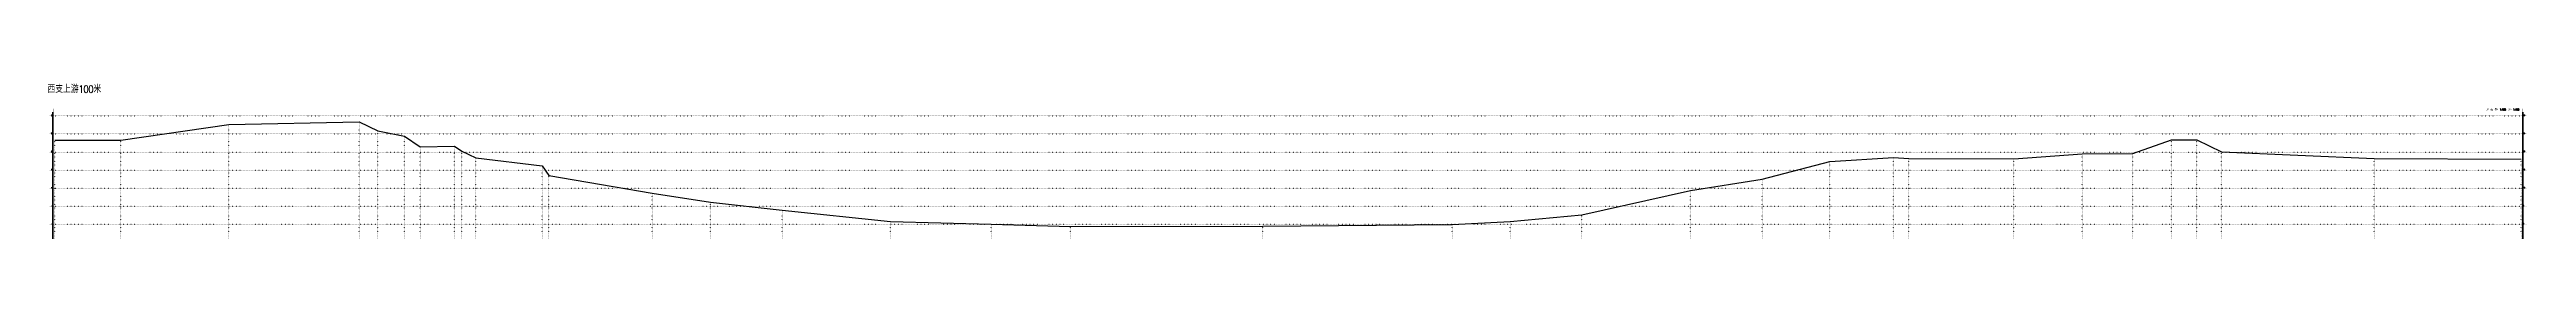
# Model space of a CAD drawing. Extents: x 391415 to 399140, y 3188456 to 3193760.
# Drawn here: x 391450 to 398326, y 3190138 to 3190565 of the extents above; entities that cross this region are included whole.
import ezdxf
from ezdxf.enums import TextEntityAlignment as Align

# ---------------------------------------------------------------- set-up
doc = ezdxf.new("R2010")
doc.units = 0
doc.linetypes.add('X4', pattern=[1.6, 0, -1.6])
for name, color, linetype in [('DLSS', 4, 'CONTINUOUS'), ('DMX', 1, 'CONTINUOUS'), ('zdm1', 2, 'CONTINUOUS'), ('ZDMT5', 3, 'CONTINUOUS')]:
    doc.layers.add(name, color=color, linetype=linetype)
doc.styles.add('HZ', font='rs.shx', dxfattribs={"width": 0.8, "bigfont": 'hztxt.shx'})

msp = doc.modelspace()

# ---------------------------------------------------------------- linework, layer by layer
at = {"layer": 'DMX', "linetype": 'Continuous', "flags": 128}
msp.add_lwpolyline([(391464.7, 3190410.9), (391647.8, 3190410.9), (391947, 3190453.9), (392309.6, 3190461.1), (392360.9, 3190436.9), (392435.2, 3190421.8), (392478.9, 3190391.9), (392573.7, 3190394.4), (392594.2, 3190380.3), (392633.1, 3190361.9), (392817.5, 3190340), (392835.6, 3190312.9), (393123, 3190264.1), (393284.3, 3190239), (393483.2, 3190217.3), (393784.3, 3190186), (394063.8, 3190177.9), (394284.2, 3190172.1), (394817.9, 3190173), (395343.3, 3190177.4), (395504.6, 3190185.9), (395703.5, 3190204.1), (396004.6, 3190271.7), (396203.5, 3190303.1), (396391.6, 3190351.9), (396568.3, 3190362.9), (396610.7, 3190360.2), (396903, 3190358.9), (397092.2, 3190372.9), (397233.1, 3190374.1), (397340.4, 3190411.9), (397410.5, 3190411.9), (397479.4, 3190378.2), (397902.8, 3190360.1), (398310.6, 3190358.3)], dxfattribs=at)
at = {"layer": 'zdm1', "linetype": 'Continuous'}
for p, q in [((391459.2, 3190137.9), (391459.2, 3190487.9)), ((391460.2, 3190137.9), (391460.2, 3190487.9)), ((398315.1, 3190137.9), (398315.1, 3190487.9)), ((398316.1, 3190137.9), (398316.1, 3190487.9))]:
    msp.add_line(p, q, dxfattribs=at)
at = {"layer": 'zdm1', "linetype": 'X4'}
for p, q in [((391449.7, 3190477.9), (398325.6, 3190477.9)), ((391449.7, 3190427.9), (398325.6, 3190427.9)), ((391449.7, 3190377.9), (398325.6, 3190377.9)), ((391449.7, 3190327.9), (398325.6, 3190327.9)), ((391449.7, 3190277.9), (398325.6, 3190277.9)), ((391449.7, 3190227.9), (398325.6, 3190227.9)), ((391449.7, 3190177.9), (398325.6, 3190177.9))]:
    msp.add_line(p, q, dxfattribs=at)
at = {"layer": 'zdm1', "linetype": 'Continuous', "const_width": 1, "flags": 128}
for points in [[(391459.7, 3190487.9), (391459.7, 3190497.9)], [(398315.6, 3190487.9), (398315.6, 3190497.9)], [(391459.7, 3190467.9), (391459.7, 3190477.9)], [(391459.7, 3190447.9), (391459.7, 3190457.9)], [(391459.7, 3190427.9), (391459.7, 3190437.9)], [(391459.7, 3190407.9), (391459.7, 3190417.9)], [(398315.6, 3190467.9), (398315.6, 3190477.9)], [(398315.6, 3190447.9), (398315.6, 3190457.9)], [(398315.6, 3190427.9), (398315.6, 3190437.9)], [(398315.6, 3190407.9), (398315.6, 3190417.9)], [(391459.7, 3190387.9), (391459.7, 3190397.9)], [(391459.7, 3190367.9), (391459.7, 3190377.9)], [(391459.7, 3190347.9), (391459.7, 3190357.9)], [(398315.6, 3190387.9), (398315.6, 3190397.9)], [(398315.6, 3190367.9), (398315.6, 3190377.9)], [(398315.6, 3190347.9), (398315.6, 3190357.9)], [(391459.7, 3190327.9), (391459.7, 3190337.9)], [(391459.7, 3190307.9), (391459.7, 3190317.9)], [(391459.7, 3190287.9), (391459.7, 3190297.9)], [(398315.6, 3190327.9), (398315.6, 3190337.9)], [(398315.6, 3190307.9), (398315.6, 3190317.9)], [(398315.6, 3190287.9), (398315.6, 3190297.9)], [(391459.7, 3190267.9), (391459.7, 3190277.9)], [(391459.7, 3190247.9), (391459.7, 3190257.9)], [(391459.7, 3190227.9), (391459.7, 3190237.9)], [(391459.7, 3190207.9), (391459.7, 3190217.9)], [(398315.6, 3190267.9), (398315.6, 3190277.9)], [(398315.6, 3190247.9), (398315.6, 3190257.9)], [(398315.6, 3190227.9), (398315.6, 3190237.9)], [(398315.6, 3190207.9), (398315.6, 3190217.9)], [(391459.7, 3190187.9), (391459.7, 3190197.9)], [(391459.7, 3190167.9), (391459.7, 3190177.9)], [(391459.7, 3190147.9), (391459.7, 3190157.9)], [(398315.6, 3190187.9), (398315.6, 3190197.9)], [(398315.6, 3190167.9), (398315.6, 3190177.9)], [(398315.6, 3190147.9), (398315.6, 3190157.9)]]:
    msp.add_lwpolyline(points, dxfattribs=at)
at = {"layer": 'ZDMT5', "linetype": 'X4'}
for p, q in [((391947, 3190137.9), (391947, 3190453.9)), ((392309.6, 3190137.9), (392309.6, 3190461.1)), ((392360.9, 3190137.9), (392360.9, 3190436.9)), ((392435.2, 3190137.9), (392435.2, 3190421.8)), ((391464.7, 3190137.9), (391464.7, 3190410.9)), ((391647.8, 3190137.9), (391647.8, 3190410.9)), ((392478.9, 3190137.9), (392478.9, 3190391.9)), ((392573.7, 3190137.9), (392573.7, 3190394.4)), ((392594.2, 3190137.9), (392594.2, 3190380.3)), ((392633.1, 3190137.9), (392633.1, 3190361.9)), ((396391.6, 3190137.9), (396391.6, 3190351.9)), ((396568.3, 3190137.9), (396568.3, 3190362.9)), ((396610.7, 3190137.9), (396610.7, 3190360.2)), ((396903, 3190137.9), (396903, 3190358.9)), ((397092.2, 3190137.9), (397092.2, 3190372.9)), ((397233.1, 3190137.9), (397233.1, 3190374.1)), ((397340.4, 3190137.9), (397340.4, 3190411.9)), ((397410.5, 3190137.9), (397410.5, 3190411.9)), ((397479.4, 3190137.9), (397479.4, 3190378.2)), ((397902.8, 3190137.9), (397902.8, 3190360.1)), ((398310.6, 3190137.9), (398310.6, 3190358.3)), ((392817.5, 3190137.9), (392817.5, 3190340)), ((392835.6, 3190137.9), (392835.6, 3190312.9)), ((396203.5, 3190137.9), (396203.5, 3190303.1)), ((393123, 3190137.9), (393123, 3190264.1)), ((393284.3, 3190137.9), (393284.3, 3190239)), ((393483.2, 3190137.9), (393483.2, 3190217.3)), ((396004.6, 3190137.9), (396004.6, 3190271.7)), ((393784.3, 3190137.9), (393784.3, 3190186)), ((394063.8, 3190137.9), (394063.8, 3190177.9)), ((394284.2, 3190137.9), (394284.2, 3190172.1)), ((394817.9, 3190137.9), (394817.9, 3190173)), ((395343.3, 3190137.9), (395343.3, 3190177.4)), ((395504.6, 3190137.9), (395504.6, 3190185.9)), ((395703.5, 3190137.9), (395703.5, 3190204.1))]:
    msp.add_line(p, q, dxfattribs=at)

# ---------------------------------------------------------------- texts
at = {"layer": 'DLSS', "linetype": 'Continuous', "style": 'HZ', "width": 0.8}
msp.add_text('西支上游100米', height=20, dxfattribs=at).set_placement((391518.6, 3190554.4), align=Align.MIDDLE)
at = {"layer": 'zdm1', "linetype": 'Continuous', "style": 'HZ', "width": 0.8}
for s, p in [('30', (391458.7, 3190477.9)), ('25', (391458.7, 3190427.9)), ('20', (391458.7, 3190377.9)), ('15', (391458.7, 3190327.9)), ('10', (391458.7, 3190277.9)), ('5', (391458.7, 3190227.9)), ('0', (391458.7, 3190177.9))]:
    msp.add_text(s, height=3, dxfattribs=at).set_placement(p, align=Align.RIGHT)
for s, p in [('30', (398316.6, 3190477.9)), ('25', (398316.6, 3190427.9)), ('20', (398316.6, 3190377.9)), ('15', (398316.6, 3190327.9)), ('10', (398316.6, 3190277.9)), ('5', (398316.6, 3190227.9)), ('0', (398316.6, 3190177.9))]:
    msp.add_text(s, height=3, dxfattribs=at).set_placement(p)
at = {"layer": 'ZDMT5', "linetype": 'Continuous', "style": 'HZ', "width": 0.8}
msp.add_text('比例尺:  横向 1:100  纵向 1:100', height=5, dxfattribs=at).set_placement((398305.6, 3190492.9), align=Align.RIGHT)

doc.saveas('drawing.dxf')
